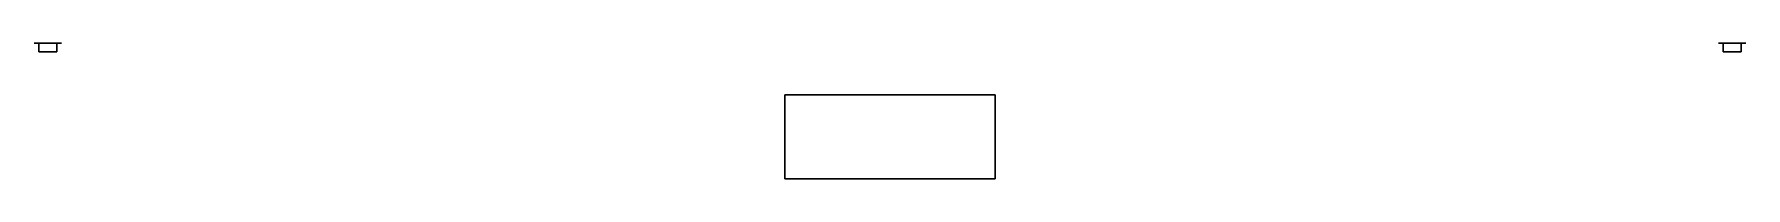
# Model space of a CAD drawing. Header units: millimetres. Extents: x -25000 to 25000, y -60388 to 35000.
# Drawn here: x -20324 to 20324, y -5000 to -1763 of the extents above; entities that cross this region are included whole.
import ezdxf

# ---------------------------------------------------------------- set-up
doc = ezdxf.new("R2010")
doc.units = ezdxf.units.MM
for name, color, linetype in [('EKP_ANTEN_TASIYICI_KOL', 141, 'CONTINUOUS'), ('EKP_MATSING_ANTEN', 2, 'CONTINUOUS'), ('ZEMIN_PLATFORM', 8, 'CONTINUOUS')]:
    doc.layers.add(name, color=color, linetype=linetype)

msp = doc.modelspace()

# ---------------------------------------------------------------- linework, layer by layer
at = {"layer": 'EKP_ANTEN_TASIYICI_KOL'}
for p, q in [((-20324, -1763, 15035), (-19676, -1763, 15035)), ((-20324, -1763, 19850), (-19676, -1763, 19850)), ((-20324, -1763, 15035), (-20324, -1763, 19850)), ((-19676, -1763, 15035), (-19676, -1763, 19850)), ((19676, -1763, 15035), (20324, -1763, 15035)), ((19676, -1763, 19850), (20324, -1763, 19850)), ((19676, -1763, 15035), (19676, -1763, 19850)), ((20324, -1763, 15035), (20324, -1763, 19850))]:
    msp.add_line(p, q, dxfattribs=at)
for points in [[(-20324, -1763, 15035), (-19676, -1763, 15035), (-19676, -1763, 19850), (-20324, -1763, 19850)], [(19676, -1763, 15035), (20324, -1763, 15035), (20324, -1763, 19850), (19676, -1763, 19850)]]:
    msp.add_3dface(points, dxfattribs=at)
at = {"layer": 'EKP_MATSING_ANTEN'}
for p, q in [((-19788, -1763, 15205), (-20212, -1763, 15205)), ((-20212, -1763, 15205), (-20212, -1975, 15205)), ((-19788, -1763, 16564), (-20212, -1763, 16564)), ((-20212, -1763, 16564), (-20212, -1975, 16564)), ((-20212, -1763, 15205), (-20212, -1763, 16564)), ((-20212, -1975, 15205), (-19788, -1975, 15205)), ((-20212, -1975, 16564), (-19788, -1975, 16564)), ((-20212, -1975, 15205), (-20212, -1975, 16564)), ((-20000, -1763, 15035), (-20000, -1763, 16734)), ((-19788, -1975, 15205), (-19788, -1763, 15205)), ((-19788, -1975, 16564), (-19788, -1763, 16564)), ((-19788, -1763, 15205), (-19788, -1763, 16564)), ((-19788, -1975, 15205), (-19788, -1975, 16564)), ((20212, -1763, 15205), (19788, -1763, 15205)), ((19788, -1763, 15205), (19788, -1975, 15205)), ((20212, -1763, 16564), (19788, -1763, 16564)), ((19788, -1763, 16564), (19788, -1975, 16564)), ((19788, -1763, 15205), (19788, -1763, 16564)), ((19788, -1975, 15205), (20212, -1975, 15205)), ((19788, -1975, 16564), (20212, -1975, 16564)), ((19788, -1975, 15205), (19788, -1975, 16564)), ((20000, -1763, 15035), (20000, -1763, 16734)), ((20212, -1975, 15205), (20212, -1763, 15205)), ((20212, -1975, 16564), (20212, -1763, 16564)), ((20212, -1763, 15205), (20212, -1763, 16564)), ((20212, -1975, 15205), (20212, -1975, 16564))]:
    msp.add_line(p, q, dxfattribs=at)
for points in [[(-20212, -1975, 15205), (-19788, -1975, 15205), (-19788, -1763, 15205), (-20212, -1763, 15205)], [(-20212, -1975, 16564), (-19788, -1975, 16564), (-19788, -1763, 16564), (-20212, -1763, 16564)], [(-20212, -1763, 15205), (-19788, -1763, 15205), (-19788, -1763, 16564), (-20212, -1763, 16564)], [(-20212, -1975, 15205), (-20212, -1763, 15205), (-20212, -1763, 16564), (-20212, -1975, 16564)], [(-20212, -1975, 15205), (-19788, -1975, 15205), (-19788, -1975, 16564), (-20212, -1975, 16564)], [(-19788, -1975, 15205), (-19788, -1763, 15205), (-19788, -1763, 16564), (-19788, -1975, 16564)], [(19788, -1975, 15205), (20212, -1975, 15205), (20212, -1763, 15205), (19788, -1763, 15205)], [(19788, -1975, 16564), (20212, -1975, 16564), (20212, -1763, 16564), (19788, -1763, 16564)], [(19788, -1763, 15205), (20212, -1763, 15205), (20212, -1763, 16564), (19788, -1763, 16564)], [(19788, -1975, 15205), (19788, -1763, 15205), (19788, -1763, 16564), (19788, -1975, 16564)], [(19788, -1975, 15205), (20212, -1975, 15205), (20212, -1975, 16564), (19788, -1975, 16564)], [(20212, -1975, 15205), (20212, -1763, 15205), (20212, -1763, 16564), (20212, -1975, 16564)]]:
    msp.add_3dface(points, dxfattribs=at)
at = {"layer": 'ZEMIN_PLATFORM'}
for p, q in [((2500, -3000, -1200), (-2500, -3000, -1200)), ((-2500, -3000, -1200), (-2500, -5000, -1200)), ((2500, -3000, -800), (-2500, -3000, -800)), ((-2500, -3000, -800), (-2500, -5000, -800)), ((-2500, -3000, -1200), (-2500, -3000, -800)), ((2500, -5000, -1200), (2500, -3000, -1200)), ((2500, -5000, -800), (2500, -3000, -800)), ((2500, -3000, -1200), (2500, -3000, -800)), ((-2500, -5000, -1200), (2500, -5000, -1200)), ((-2500, -5000, -800), (2500, -5000, -800)), ((-2500, -5000, -1200), (-2500, -5000, -800)), ((2500, -5000, -1200), (2500, -5000, -800))]:
    msp.add_line(p, q, dxfattribs=at)
for points in [[(-2500, -5000, -1200), (2500, -5000, -1200), (2500, -3000, -1200), (-2500, -3000, -1200)], [(-2500, -5000, -800), (2500, -5000, -800), (2500, -3000, -800), (-2500, -3000, -800)], [(-2500, -3000, -1200), (2500, -3000, -1200), (2500, -3000, -800), (-2500, -3000, -800)], [(-2500, -5000, -1200), (-2500, -3000, -1200), (-2500, -3000, -800), (-2500, -5000, -800)], [(2500, -5000, -1200), (2500, -3000, -1200), (2500, -3000, -800), (2500, -5000, -800)], [(-2500, -5000, -1200), (2500, -5000, -1200), (2500, -5000, -800), (-2500, -5000, -800)]]:
    msp.add_3dface(points, dxfattribs=at)

doc.saveas('drawing.dxf')
